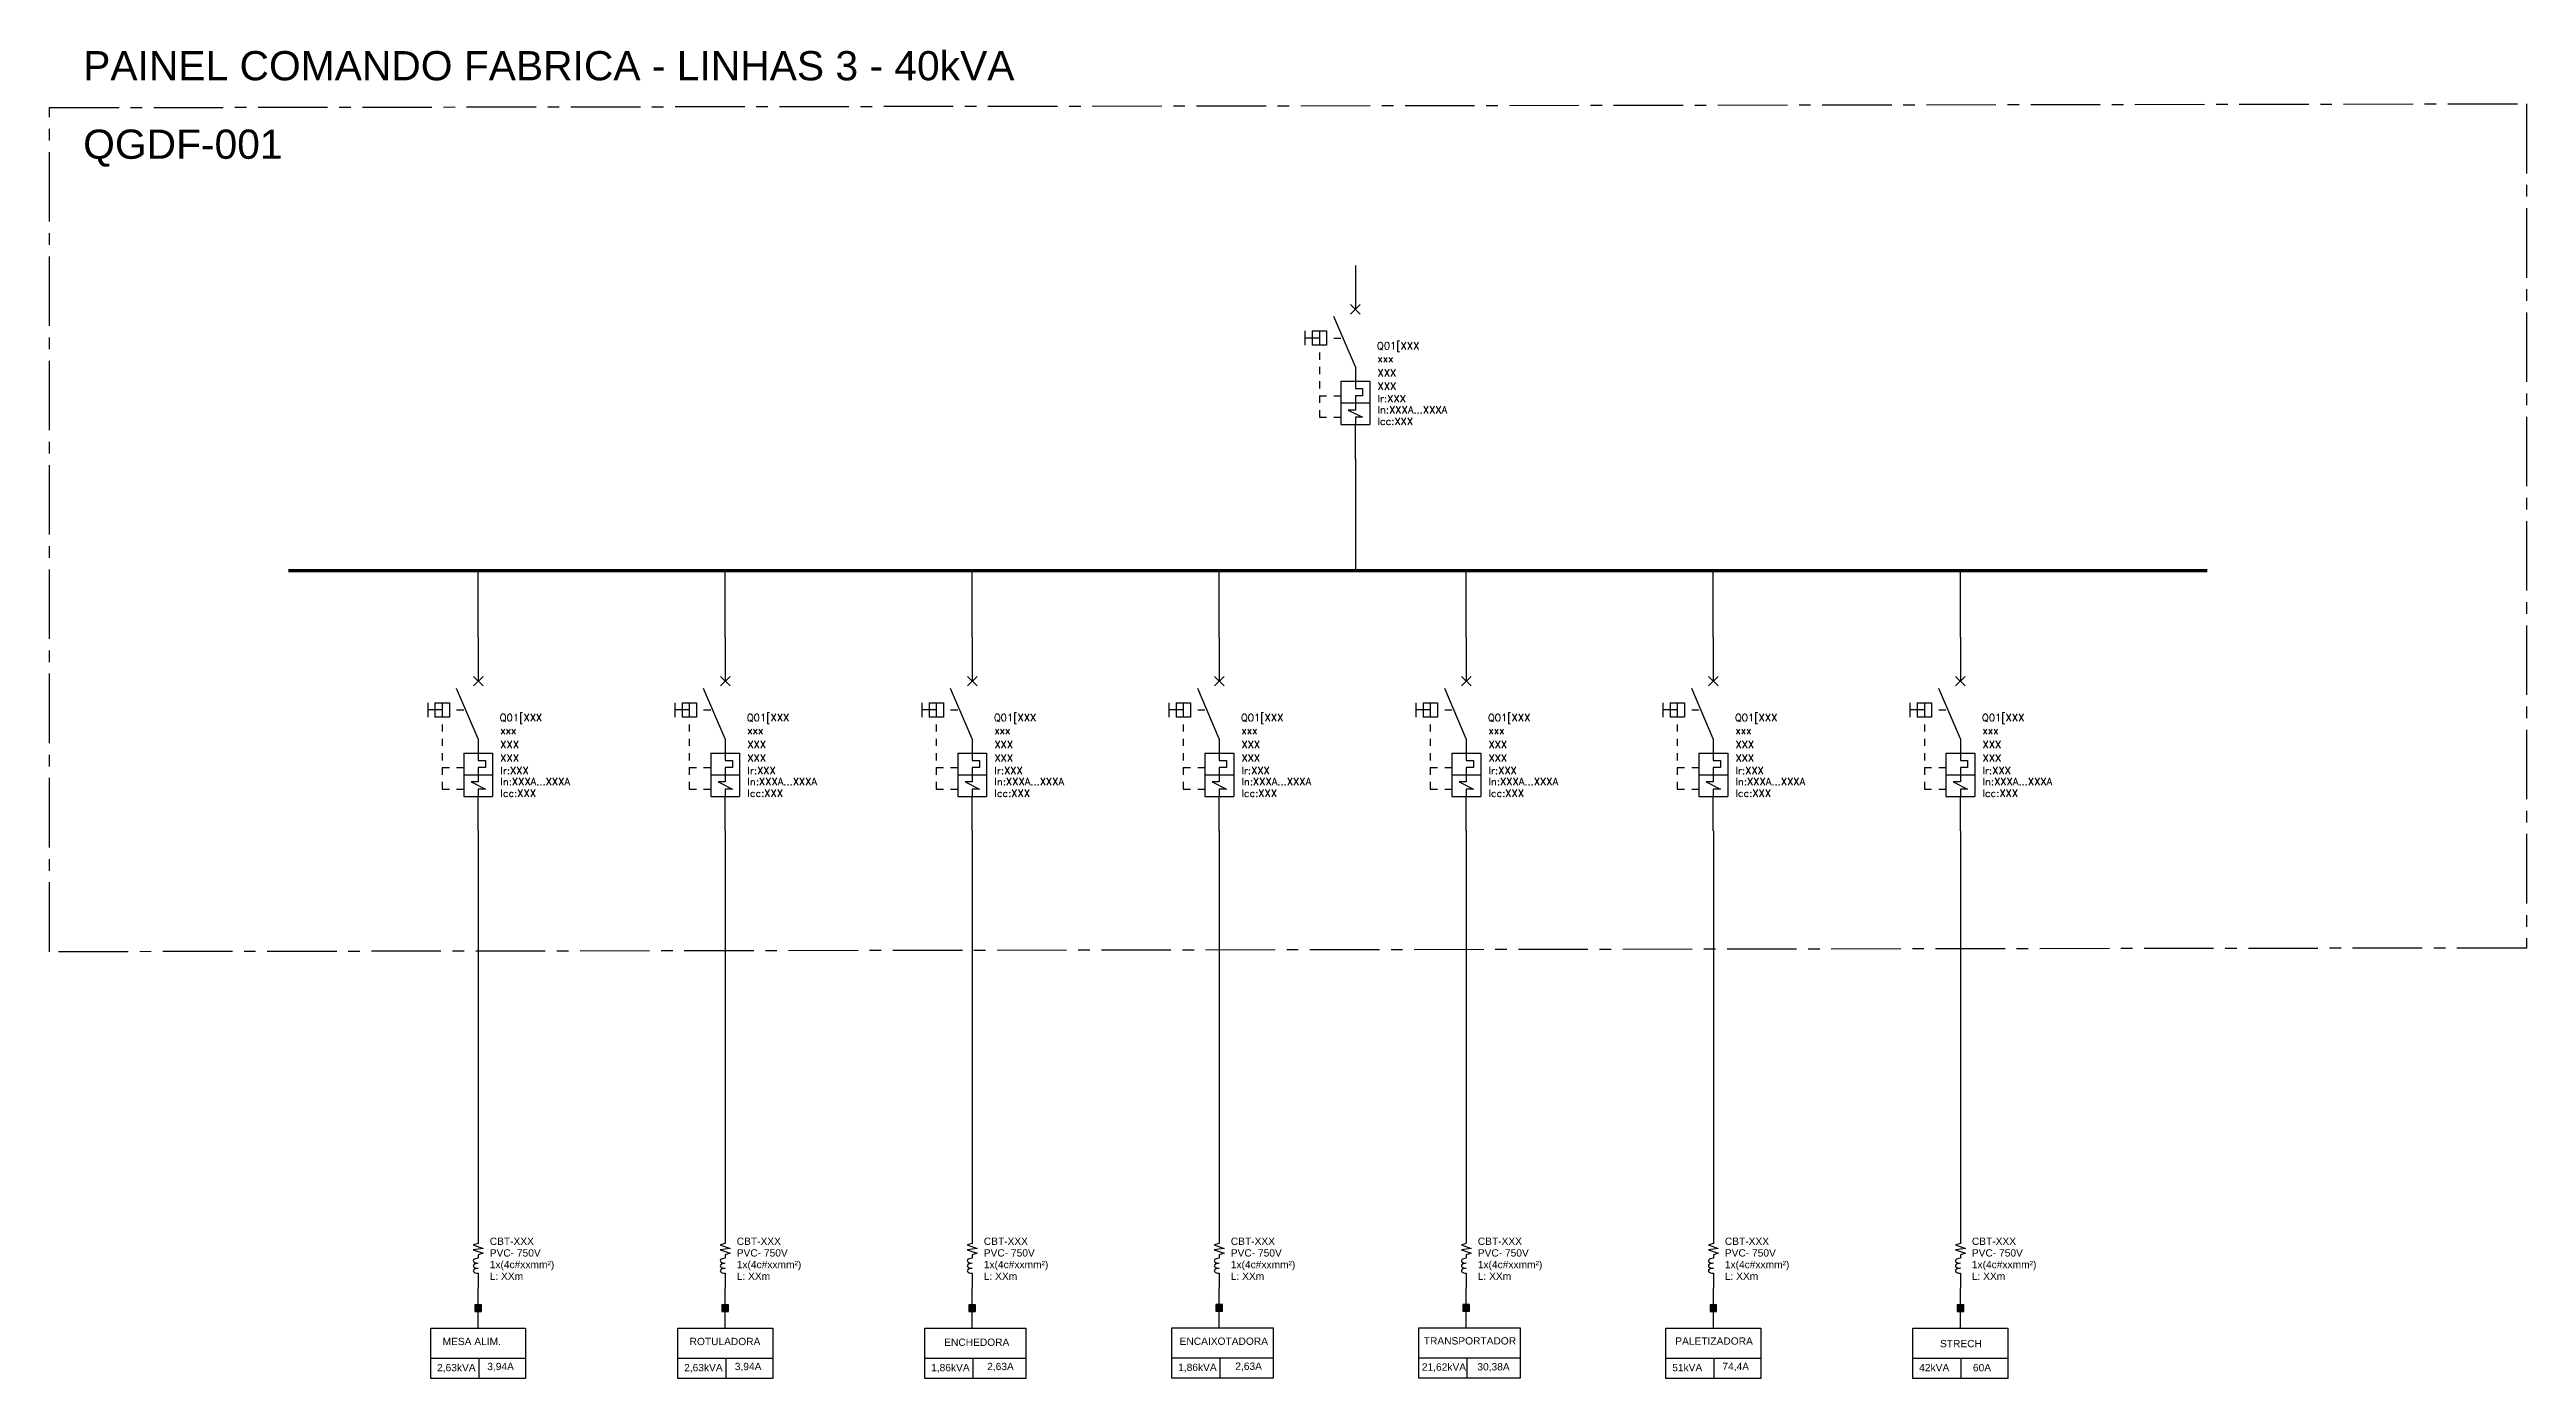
# Model space of a CAD drawing. Header units: millimetres. Extents: x -12677 to 16693, y -21987 to 772.
# Drawn here: x -11277 to -10598, y -21985 to -21621 of the extents above; entities that cross this region are included whole.
import ezdxf

# ---------------------------------------------------------------- set-up
doc = ezdxf.new("R2010")
doc.units = ezdxf.units.MM
doc.linetypes.add('CENTRO2', pattern=[28.575, 19.05, -3.175, 3.175, -3.175])
doc.layers.add('Wire', color=3, linetype='Continuous')
doc.styles.add('ROMANS', font='romans.shx', dxfattribs={"height": 300})
doc.styles.add('SKMStyle11', font='arial.ttf')

msp = doc.modelspace()

# ---------------------------------------------------------------- texts
at = {"color": 4, "linetype": 'Continuous', "insert": (-11267.77, -21621.3), "char_height": 8, "width": 273.396, "attachment_point": 1, "style": 'SKMStyle11'}
msp.add_mtext('{\\C256;PAINEL COMANDO FABRICA - LINHAS 3 - 40kVA}', dxfattribs=at)
at = {"color": 4, "linetype": 'Continuous', "insert": (-11267.77, -21642.8), "char_height": 8, "attachment_point": 1, "style": 'SKMStyle11'}
msp.add_mtext('{\\C256;QGDF-001}', dxfattribs=at)
at = {"linetype": 'Continuous', "char_height": 2, "attachment_point": 1, "style": 'SKMStyle11'}
for s, insert, width in [('CBT-XXX', (-11156.36, -21946.33), 23.5444), ('CBT-XXX', (-11088.67, -21946.33), 23.5444), ('CBT-XXX', (-11020.97, -21946.33), 23.5444), ('CBT-XXX', (-10953.28, -21946.33), 23.5444), ('CBT-XXX', (-10885.59, -21946.33), 23.5444), ('CBT-XXX', (-10817.89, -21946.33), 23.5444), ('CBT-XXX', (-10750.2, -21946.33), 23.5444), ('\\pxql;ENCHEDORA', (-11031.82, -21973.99), 22.1023), ('\\pxql;ENCAIXOTADORA', (-10967.3, -21973.71), 22.1023), ('TRANSPORTADOR', (-10900.39, -21973.61), 22.1023), ('PALETIZADORA', (-10831.48, -21973.66), 22.1023), ('STRECH', (-10758.93, -21974.36), 22.1023)]:
    msp.add_mtext(s, dxfattribs=dict(at, insert=insert, width=width))
for s, insert in [('PVC- 750V', (-11156.36, -21949.52)), ('PVC- 750V', (-11088.67, -21949.52)), ('PVC- 750V', (-11020.97, -21949.52)), ('PVC- 750V', (-10953.28, -21949.52)), ('PVC- 750V', (-10885.59, -21949.52)), ('PVC- 750V', (-10817.89, -21949.52)), ('PVC- 750V', (-10750.2, -21949.52)), ('1x(4c#xxmm²)', (-11156.36, -21952.71)), ('L: XXm', (-11156.36, -21955.9)), ('1x(4c#xxmm²)', (-11088.67, -21952.71)), ('L: XXm', (-11088.67, -21955.9)), ('1x(4c#xxmm²)', (-11020.97, -21952.71)), ('L: XXm', (-11020.97, -21955.9)), ('1x(4c#xxmm²)', (-10953.28, -21952.71)), ('L: XXm', (-10953.28, -21955.9)), ('1x(4c#xxmm²)', (-10885.59, -21952.71)), ('L: XXm', (-10885.59, -21955.9)), ('1x(4c#xxmm²)', (-10817.89, -21952.71)), ('L: XXm', (-10817.89, -21955.9)), ('1x(4c#xxmm²)', (-10750.2, -21952.71)), ('L: XXm', (-10750.2, -21955.9)), ('MESA ALIM.', (-11169.28, -21973.78)), ('\\pxql;ROTULADORA', (-11101.59, -21973.78)), ('2,63kVA', (-11170.78, -21980.94)), ('3,94A', (-11157.04, -21980.63)), ('2,63kVA', (-11103.09, -21980.94)), ('3,94A', (-11089.2, -21980.63)), ('1,86kVA', (-11035.4, -21980.94)), ('2,63A', (-11020.04, -21980.63)), ('1,86kVA', (-10967.7, -21980.86)), ('2,63A', (-10952.04, -21980.55)), ('21,62kVA', (-10900.92, -21980.77)), ('30,38A', (-10885.71, -21980.72)), ('51kVA', (-10832.31, -21980.94)), ('74,4A', (-10818.57, -21980.63)), ('42kVA', (-10764.62, -21980.94)), ('60A', (-10749.91, -21980.95))]:
    msp.add_mtext(s, dxfattribs=dict(at, insert=insert))

# ---------------------------------------------------------------- blocks, each defined once
blk = doc.blocks.new('DISJUNTOR')
at = {"color": 1, "linetype": 'Continuous'}
for p, q in [((-1.32, 1.32), (1.32, -1.32)), ((1.32, 1.32), (-1.32, -1.32)), ((-13.81, -5.92), (-13.81, -9.86)), ((-11.84, -5.92), (-7.89, -5.92)), ((-11.84, -5.92), (-11.84, -9.86)), ((-9.86, -5.92), (-9.86, -9.86)), ((-7.89, -5.92), (-7.89, -9.86)), ((0, -15.78), (-5.92, -1.97)), ((-9.86, -7.89), (-13.81, -7.89)), ((-7.89, -9.86), (-11.84, -9.86)), ((-9.86, -11.84), (-9.86, -13.81)), ((-5.92, -7.89), (-3.95, -7.89)), ((-9.86, -15.78), (-9.86, -17.75)), ((-9.86, -19.73), (-9.86, -21.7)), ((-3.95, -19.73), (3.95, -19.73)), ((-3.95, -19.73), (-3.95, -31.56)), ((0, -15.78), (0, -19.73)), ((0, -19.73), (0, -21.7)), ((3.95, -19.73), (3.95, -31.56)), ((-9.86, -23.67), (-9.86, -25.65)), ((-9.86, -23.67), (-7.89, -23.67)), ((-9.86, -23.67), (-9.86, -23.67)), ((-5.92, -23.67), (-3.95, -23.67)), ((-3.95, -25.65), (3.95, -25.65)), ((0, -21.7), (1.97, -21.7)), ((0, -23.67), (0, -25.65)), ((1.97, -23.67), (0, -23.67)), ((0, -25.65), (0, -27.62)), ((1.97, -21.7), (1.97, -23.67)), ((-9.86, -27.62), (-9.86, -29.59)), ((-9.86, -29.59), (-7.89, -29.59)), ((-5.92, -29.59), (-3.95, -29.59)), ((-3.95, -31.56), (3.95, -31.56)), ((-1.97, -27.62), (1.97, -29.59)), ((0, -27.62), (-1.97, -27.62)), ((0, -29.59), (0, -31.56)), ((1.97, -29.59), (0, -29.59))]:
    blk.add_line(p, q, dxfattribs=at)
at = {"layer": 'Wire'}
for points in [[(0, 12.02), (0, 0), (0, 0)], [(0, -41), (0, -31.56)]]:
    blk.add_lwpolyline(points, dxfattribs=at)
at = {"layer": 'Wire', "style": 'ROMANS'}
for tag, p in [('TAG_DISJ', (5.9, -10.99)), ('FABRICANTE', (6.07, -14.51)), ('MODELO', (6.07, -18.38)), ('MODELO_RELE', (6.07, -22.05)), ('IR', (6.07, -25.49)), ('IN', (6.07, -28.52)), ('ICC', (6.07, -31.7))]:
    blk.add_attdef(tag, p, '', height=2, dxfattribs=at)

# ---------------------------------------------------------------- hatches: boundary and pattern name
for points in [[(-11160.42, -21964.76), (-11160.42, -21966.58), (-11158.6, -21966.58), (-11158.6, -21964.76)], [(-11092.73, -21964.73), (-11092.73, -21966.56), (-11090.91, -21966.56), (-11090.91, -21964.73)], [(-11025.04, -21964.76), (-11025.04, -21966.58), (-11023.21, -21966.58), (-11023.21, -21964.76)], [(-10957.34, -21964.68), (-10957.34, -21966.51), (-10955.52, -21966.51), (-10955.52, -21964.68)], [(-10889.65, -21964.66), (-10889.65, -21966.48), (-10887.82, -21966.48), (-10887.82, -21964.66)], [(-10821.95, -21964.76), (-10821.95, -21966.58), (-10820.13, -21966.58), (-10820.13, -21964.76)], [(-10754.26, -21964.76), (-10754.26, -21966.58), (-10752.44, -21966.58), (-10752.44, -21964.76)]]:
    msp.add_hatch(color=256).paths.add_polyline_path(points)

# ---------------------------------------------------------------- linework, layer by layer
for p, q in [((-10919.13, -21733.02), (-10919.13, -21763.65)), ((-11159.52, -21781.87), (-11159.52, -21763.65)), ((-11091.82, -21781.87), (-11091.82, -21763.65)), ((-11024.13, -21781.87), (-11024.13, -21763.65)), ((-10956.43, -21781.87), (-10956.43, -21763.65)), ((-10888.74, -21781.87), (-10888.74, -21763.65)), ((-10821.05, -21781.87), (-10821.05, -21763.65)), ((-10753.35, -21781.87), (-10753.35, -21763.65)), ((-11159.51, -21834.9), (-11159.51, -21910.45)), ((-11091.82, -21834.87), (-11091.82, -21910.43)), ((-11024.12, -21834.9), (-11024.12, -21910.45)), ((-10956.43, -21834.82), (-10956.43, -21910.38)), ((-10888.74, -21834.8), (-10888.74, -21910.35)), ((-10821.04, -21834.9), (-10821.04, -21910.45)), ((-10753.35, -21834.9), (-10753.35, -21910.45)), ((-11159.51, -21903.01), (-11159.51, -21947.9)), ((-11091.82, -21902.99), (-11091.82, -21947.87)), ((-11024.12, -21903.01), (-11024.12, -21947.9)), ((-10956.43, -21902.94), (-10956.43, -21947.82)), ((-10888.74, -21902.91), (-10888.74, -21947.8)), ((-10821.04, -21903.01), (-10821.04, -21947.9)), ((-10753.35, -21903.01), (-10753.35, -21947.9))]:
    msp.add_line(p, q)
at = {"linetype": 'Continuous'}
for p, q in [((-11159.51, -21947.9), (-11160.88, -21948.35)), ((-11160.88, -21948.35), (-11158.14, -21949.27)), ((-11158.14, -21949.27), (-11160.88, -21949.72)), ((-11160.88, -21949.72), (-11158.14, -21950.63)), ((-11158.14, -21950.63), (-11159.51, -21951.09)), ((-11159.51, -21951.09), (-11159.51, -21952)), ((-11091.82, -21947.9), (-11093.18, -21948.35)), ((-11093.18, -21948.35), (-11090.45, -21949.27)), ((-11090.45, -21949.27), (-11093.18, -21949.72)), ((-11093.18, -21949.72), (-11090.45, -21950.63)), ((-11090.45, -21950.63), (-11091.82, -21951.09)), ((-11091.82, -21951.09), (-11091.82, -21952)), ((-11024.12, -21947.9), (-11025.49, -21948.35)), ((-11025.49, -21948.35), (-11022.76, -21949.27)), ((-11022.76, -21949.27), (-11025.49, -21949.72)), ((-11025.49, -21949.72), (-11022.76, -21950.63)), ((-11022.76, -21950.63), (-11024.12, -21951.09)), ((-11024.12, -21951.09), (-11024.12, -21952)), ((-10956.43, -21947.9), (-10957.8, -21948.35)), ((-10957.8, -21948.35), (-10955.06, -21949.27)), ((-10955.06, -21949.27), (-10957.8, -21949.72)), ((-10957.8, -21949.72), (-10955.06, -21950.63)), ((-10955.06, -21950.63), (-10956.43, -21951.09)), ((-10956.43, -21951.09), (-10956.43, -21952)), ((-10888.74, -21947.9), (-10890.1, -21948.35)), ((-10890.1, -21948.35), (-10887.37, -21949.27)), ((-10887.37, -21949.27), (-10890.1, -21949.72)), ((-10890.1, -21949.72), (-10887.37, -21950.63)), ((-10887.37, -21950.63), (-10888.74, -21951.09)), ((-10888.74, -21951.09), (-10888.74, -21952)), ((-10821.04, -21947.9), (-10822.41, -21948.35)), ((-10822.41, -21948.35), (-10819.68, -21949.27)), ((-10819.68, -21949.27), (-10822.41, -21949.72)), ((-10822.41, -21949.72), (-10819.68, -21950.63)), ((-10819.68, -21950.63), (-10821.04, -21951.09)), ((-10821.04, -21951.09), (-10821.04, -21952)), ((-10753.35, -21947.9), (-10754.72, -21948.35)), ((-10754.72, -21948.35), (-10751.98, -21949.27)), ((-10751.98, -21949.27), (-10754.72, -21949.72)), ((-10754.72, -21949.72), (-10751.98, -21950.63)), ((-10751.98, -21950.63), (-10753.35, -21951.09)), ((-10753.35, -21951.09), (-10753.35, -21952)), ((-11159.51, -21956.1), (-11159.51, -21960.2)), ((-11091.82, -21956.1), (-11091.82, -21960.2)), ((-11024.12, -21956.1), (-11024.12, -21960.2)), ((-10956.43, -21956.1), (-10956.43, -21960.2)), ((-10888.74, -21956.1), (-10888.74, -21960.2)), ((-10821.04, -21956.1), (-10821.04, -21960.2)), ((-10753.35, -21956.1), (-10753.35, -21960.2)), ((-11172.51, -21979.36), (-11146.51, -21979.36)), ((-11159.37, -21979.36), (-11159.37, -21984.91)), ((-11104.82, -21979.34), (-11078.82, -21979.34)), ((-11091.68, -21979.34), (-11091.68, -21984.88)), ((-11037.13, -21979.36), (-11009.4, -21979.36)), ((-11023.98, -21979.36), (-11023.98, -21984.91)), ((-10969.43, -21979.29), (-10941.71, -21979.29)), ((-10956.29, -21979.29), (-10956.29, -21984.83)), ((-10901.74, -21979.26), (-10874.01, -21979.26)), ((-10888.59, -21979.26), (-10888.59, -21984.81)), ((-10834.04, -21979.36), (-10808.04, -21979.36)), ((-10820.9, -21979.36), (-10820.9, -21984.91)), ((-10766.35, -21979.36), (-10740.35, -21979.36)), ((-10753.21, -21979.36), (-10753.21, -21984.91))]:
    msp.add_line(p, q, dxfattribs=at)
at = {"color": 4, "linetype": 'CENTRO2'}
msp.add_lwpolyline([(-11276.99, -21636.78), (-10598.22, -21635.74), (-10598.22, -21867), (-11276.99, -21868.04)], close=True, dxfattribs=at)
at = {"const_width": 0.917}
msp.add_lwpolyline([(-11211.56, -21763.65), (-10685.66, -21763.65)], dxfattribs=at)
at = {"linetype": 'Continuous'}
for points in [[(-11159.51, -21953.37), (-11159.93, -21953.4), (-11160.32, -21953.5), (-11160.62, -21953.65), (-11160.81, -21953.84), (-11160.88, -21954.05), (-11160.81, -21954.26), (-11160.62, -21954.45), (-11160.32, -21954.6), (-11159.93, -21954.7), (-11159.51, -21954.73)], [(-11159.51, -21954.73), (-11159.93, -21954.77), (-11160.32, -21954.86), (-11160.62, -21955.02), (-11160.81, -21955.21), (-11160.88, -21955.42), (-11160.81, -21955.63), (-11160.62, -21955.82), (-11160.32, -21955.97), (-11159.93, -21956.07), (-11159.51, -21956.1)], [(-11159.51, -21952), (-11159.91, -21952.03), (-11160.27, -21952.12), (-11160.57, -21952.25), (-11160.78, -21952.43), (-11160.87, -21952.62), (-11160.85, -21952.82), (-11160.71, -21953.01), (-11160.47, -21953.17), (-11160.14, -21953.29), (-11159.76, -21953.36)], [(-11091.82, -21952), (-11092.22, -21952.03), (-11092.58, -21952.12), (-11092.88, -21952.25), (-11093.08, -21952.43), (-11093.18, -21952.62), (-11093.16, -21952.82), (-11093.02, -21953.01), (-11092.77, -21953.17), (-11092.44, -21953.29), (-11092.06, -21953.36)], [(-11091.82, -21953.37), (-11092.24, -21953.4), (-11092.62, -21953.5), (-11092.92, -21953.65), (-11093.12, -21953.84), (-11093.18, -21954.05), (-11093.12, -21954.26), (-11092.92, -21954.45), (-11092.62, -21954.6), (-11092.24, -21954.7), (-11091.82, -21954.73)], [(-11091.82, -21954.73), (-11092.24, -21954.77), (-11092.62, -21954.86), (-11092.92, -21955.02), (-11093.12, -21955.21), (-11093.18, -21955.42), (-11093.12, -21955.63), (-11092.92, -21955.82), (-11092.62, -21955.97), (-11092.24, -21956.07), (-11091.82, -21956.1)], [(-11024.12, -21952), (-11024.52, -21952.03), (-11024.89, -21952.12), (-11025.18, -21952.25), (-11025.39, -21952.43), (-11025.49, -21952.62), (-11025.46, -21952.82), (-11025.32, -21953.01), (-11025.08, -21953.17), (-11024.75, -21953.29), (-11024.37, -21953.36)], [(-11024.12, -21953.37), (-11024.55, -21953.4), (-11024.93, -21953.5), (-11025.23, -21953.65), (-11025.42, -21953.84), (-11025.49, -21954.05), (-11025.42, -21954.26), (-11025.23, -21954.45), (-11024.93, -21954.6), (-11024.55, -21954.7), (-11024.12, -21954.73)], [(-11024.12, -21954.73), (-11024.55, -21954.77), (-11024.93, -21954.86), (-11025.23, -21955.02), (-11025.42, -21955.21), (-11025.49, -21955.42), (-11025.42, -21955.63), (-11025.23, -21955.82), (-11024.93, -21955.97), (-11024.55, -21956.07), (-11024.12, -21956.1)], [(-10956.43, -21953.37), (-10956.85, -21953.4), (-10957.23, -21953.5), (-10957.54, -21953.65), (-10957.73, -21953.84), (-10957.8, -21954.05), (-10957.73, -21954.26), (-10957.54, -21954.45), (-10957.23, -21954.6), (-10956.85, -21954.7), (-10956.43, -21954.73)], [(-10956.43, -21954.73), (-10956.85, -21954.77), (-10957.23, -21954.86), (-10957.54, -21955.02), (-10957.73, -21955.21), (-10957.8, -21955.42), (-10957.73, -21955.63), (-10957.54, -21955.82), (-10957.23, -21955.97), (-10956.85, -21956.07), (-10956.43, -21956.1)], [(-10956.43, -21952), (-10956.83, -21952.03), (-10957.19, -21952.12), (-10957.49, -21952.25), (-10957.7, -21952.43), (-10957.79, -21952.62), (-10957.77, -21952.82), (-10957.63, -21953.01), (-10957.38, -21953.17), (-10957.06, -21953.29), (-10956.67, -21953.36)], [(-10888.74, -21952), (-10889.14, -21952.03), (-10889.5, -21952.12), (-10889.8, -21952.25), (-10890, -21952.43), (-10890.1, -21952.62), (-10890.07, -21952.82), (-10889.93, -21953.01), (-10889.69, -21953.17), (-10889.36, -21953.29), (-10888.98, -21953.36)], [(-10888.74, -21953.37), (-10889.16, -21953.4), (-10889.54, -21953.5), (-10889.84, -21953.65), (-10890.04, -21953.84), (-10890.1, -21954.05), (-10890.04, -21954.26), (-10889.84, -21954.45), (-10889.54, -21954.6), (-10889.16, -21954.7), (-10888.74, -21954.73)], [(-10888.74, -21954.73), (-10889.16, -21954.77), (-10889.54, -21954.86), (-10889.84, -21955.02), (-10890.04, -21955.21), (-10890.1, -21955.42), (-10890.04, -21955.63), (-10889.84, -21955.82), (-10889.54, -21955.97), (-10889.16, -21956.07), (-10888.74, -21956.1)], [(-10821.04, -21953.37), (-10821.46, -21953.4), (-10821.85, -21953.5), (-10822.15, -21953.65), (-10822.34, -21953.84), (-10822.41, -21954.05), (-10822.34, -21954.26), (-10822.15, -21954.45), (-10821.85, -21954.6), (-10821.46, -21954.7), (-10821.04, -21954.73)], [(-10821.04, -21954.73), (-10821.46, -21954.77), (-10821.85, -21954.86), (-10822.15, -21955.02), (-10822.34, -21955.21), (-10822.41, -21955.42), (-10822.34, -21955.63), (-10822.15, -21955.82), (-10821.85, -21955.97), (-10821.46, -21956.07), (-10821.04, -21956.1)], [(-10821.04, -21952), (-10821.44, -21952.03), (-10821.81, -21952.12), (-10822.1, -21952.25), (-10822.31, -21952.43), (-10822.4, -21952.62), (-10822.38, -21952.82), (-10822.24, -21953.01), (-10822, -21953.17), (-10821.67, -21953.29), (-10821.29, -21953.36)], [(-10753.35, -21953.37), (-10753.77, -21953.4), (-10754.15, -21953.5), (-10754.45, -21953.65), (-10754.65, -21953.84), (-10754.72, -21954.05), (-10754.65, -21954.26), (-10754.45, -21954.45), (-10754.15, -21954.6), (-10753.77, -21954.7), (-10753.35, -21954.73)], [(-10753.35, -21954.73), (-10753.77, -21954.77), (-10754.15, -21954.86), (-10754.45, -21955.02), (-10754.65, -21955.21), (-10754.72, -21955.42), (-10754.65, -21955.63), (-10754.45, -21955.82), (-10754.15, -21955.97), (-10753.77, -21956.07), (-10753.35, -21956.1)], [(-10753.35, -21952), (-10753.75, -21952.03), (-10754.11, -21952.12), (-10754.41, -21952.25), (-10754.61, -21952.43), (-10754.71, -21952.62), (-10754.69, -21952.82), (-10754.55, -21953.01), (-10754.3, -21953.17), (-10753.97, -21953.29), (-10753.59, -21953.36)], [(-11160.42, -21964.76), (-11160.42, -21966.58), (-11158.6, -21966.58), (-11158.6, -21964.76), (-11160.42, -21964.76), (-11160.42, -21964.76)], [(-11159.51, -21971.14), (-11159.51, -21960.2)], [(-11092.73, -21964.73), (-11092.73, -21966.56), (-11090.91, -21966.56), (-11090.91, -21964.73), (-11092.73, -21964.73), (-11092.73, -21964.73)], [(-11091.82, -21971.11), (-11091.82, -21960.18)], [(-11025.04, -21964.76), (-11025.04, -21966.58), (-11023.21, -21966.58), (-11023.21, -21964.76), (-11025.04, -21964.76), (-11025.04, -21964.76)], [(-11024.12, -21971.14), (-11024.12, -21960.2)], [(-10957.34, -21964.68), (-10957.34, -21966.51), (-10955.52, -21966.51), (-10955.52, -21964.68), (-10957.34, -21964.68), (-10957.34, -21964.68)], [(-10956.43, -21971.06), (-10956.43, -21960.13)], [(-10889.65, -21964.66), (-10889.65, -21966.48), (-10887.82, -21966.48), (-10887.82, -21964.66), (-10889.65, -21964.66), (-10889.65, -21964.66)], [(-10888.74, -21971.04), (-10888.74, -21960.1)], [(-10821.95, -21964.76), (-10821.95, -21966.58), (-10820.13, -21966.58), (-10820.13, -21964.76), (-10821.95, -21964.76), (-10821.95, -21964.76)], [(-10821.04, -21971.14), (-10821.04, -21960.2)], [(-10754.26, -21964.76), (-10754.26, -21966.58), (-10752.44, -21966.58), (-10752.44, -21964.76), (-10754.26, -21964.76), (-10754.26, -21964.76)], [(-10753.35, -21971.14), (-10753.35, -21960.2)]]:
    msp.add_lwpolyline(points, dxfattribs=at)
for points in [[(-11172.51, -21971.14), (-11146.51, -21971.14), (-11146.51, -21984.91), (-11172.51, -21984.91)], [(-11104.82, -21971.11), (-11078.82, -21971.11), (-11078.82, -21984.88), (-11104.82, -21984.88)], [(-11037.13, -21971.14), (-11009.4, -21971.14), (-11009.4, -21984.91), (-11037.13, -21984.91)], [(-10969.43, -21971.06), (-10941.71, -21971.06), (-10941.71, -21984.83), (-10969.43, -21984.83)], [(-10901.74, -21971.04), (-10874.01, -21971.04), (-10874.01, -21984.81), (-10901.74, -21984.81)], [(-10834.04, -21971.14), (-10808.04, -21971.14), (-10808.04, -21984.91), (-10834.04, -21984.91)], [(-10766.35, -21971.14), (-10740.35, -21971.14), (-10740.35, -21984.91), (-10766.35, -21984.91)]]:
    msp.add_lwpolyline(points, close=True, dxfattribs=at)

# ---------------------------------------------------------------- block references
at = {"color": 3, "linetype": 'Continuous', "lineweight": 25}
for p in [(-10919.14, -21692.02), (-11159.52, -21793.9), (-11091.82, -21793.9), (-11024.13, -21793.9), (-10956.43, -21793.9), (-10888.74, -21793.9), (-10821.05, -21793.9), (-10753.35, -21793.9)]:
    msp.add_blockref('DISJUNTOR', p, dxfattribs=at).add_auto_attribs({'IR': 'Ir:XXX', 'IN': 'In:XXXA...XXXA', 'FABRICANTE': 'xxx', 'MODELO': 'XXX', 'TAG_DISJ': 'Q01[XXX', 'MODELO_RELE': 'XXX', 'ICC': 'Icc:XXX'})

msp.set_redraw_order([(e.dxf.handle, doc.entitydb.next_handle()) for e in msp.query("TEXT MTEXT ATTDEF DIMENSION ARC_DIMENSION")])  # texts and dimensions are drawn at this point

doc.saveas('drawing.dxf')
